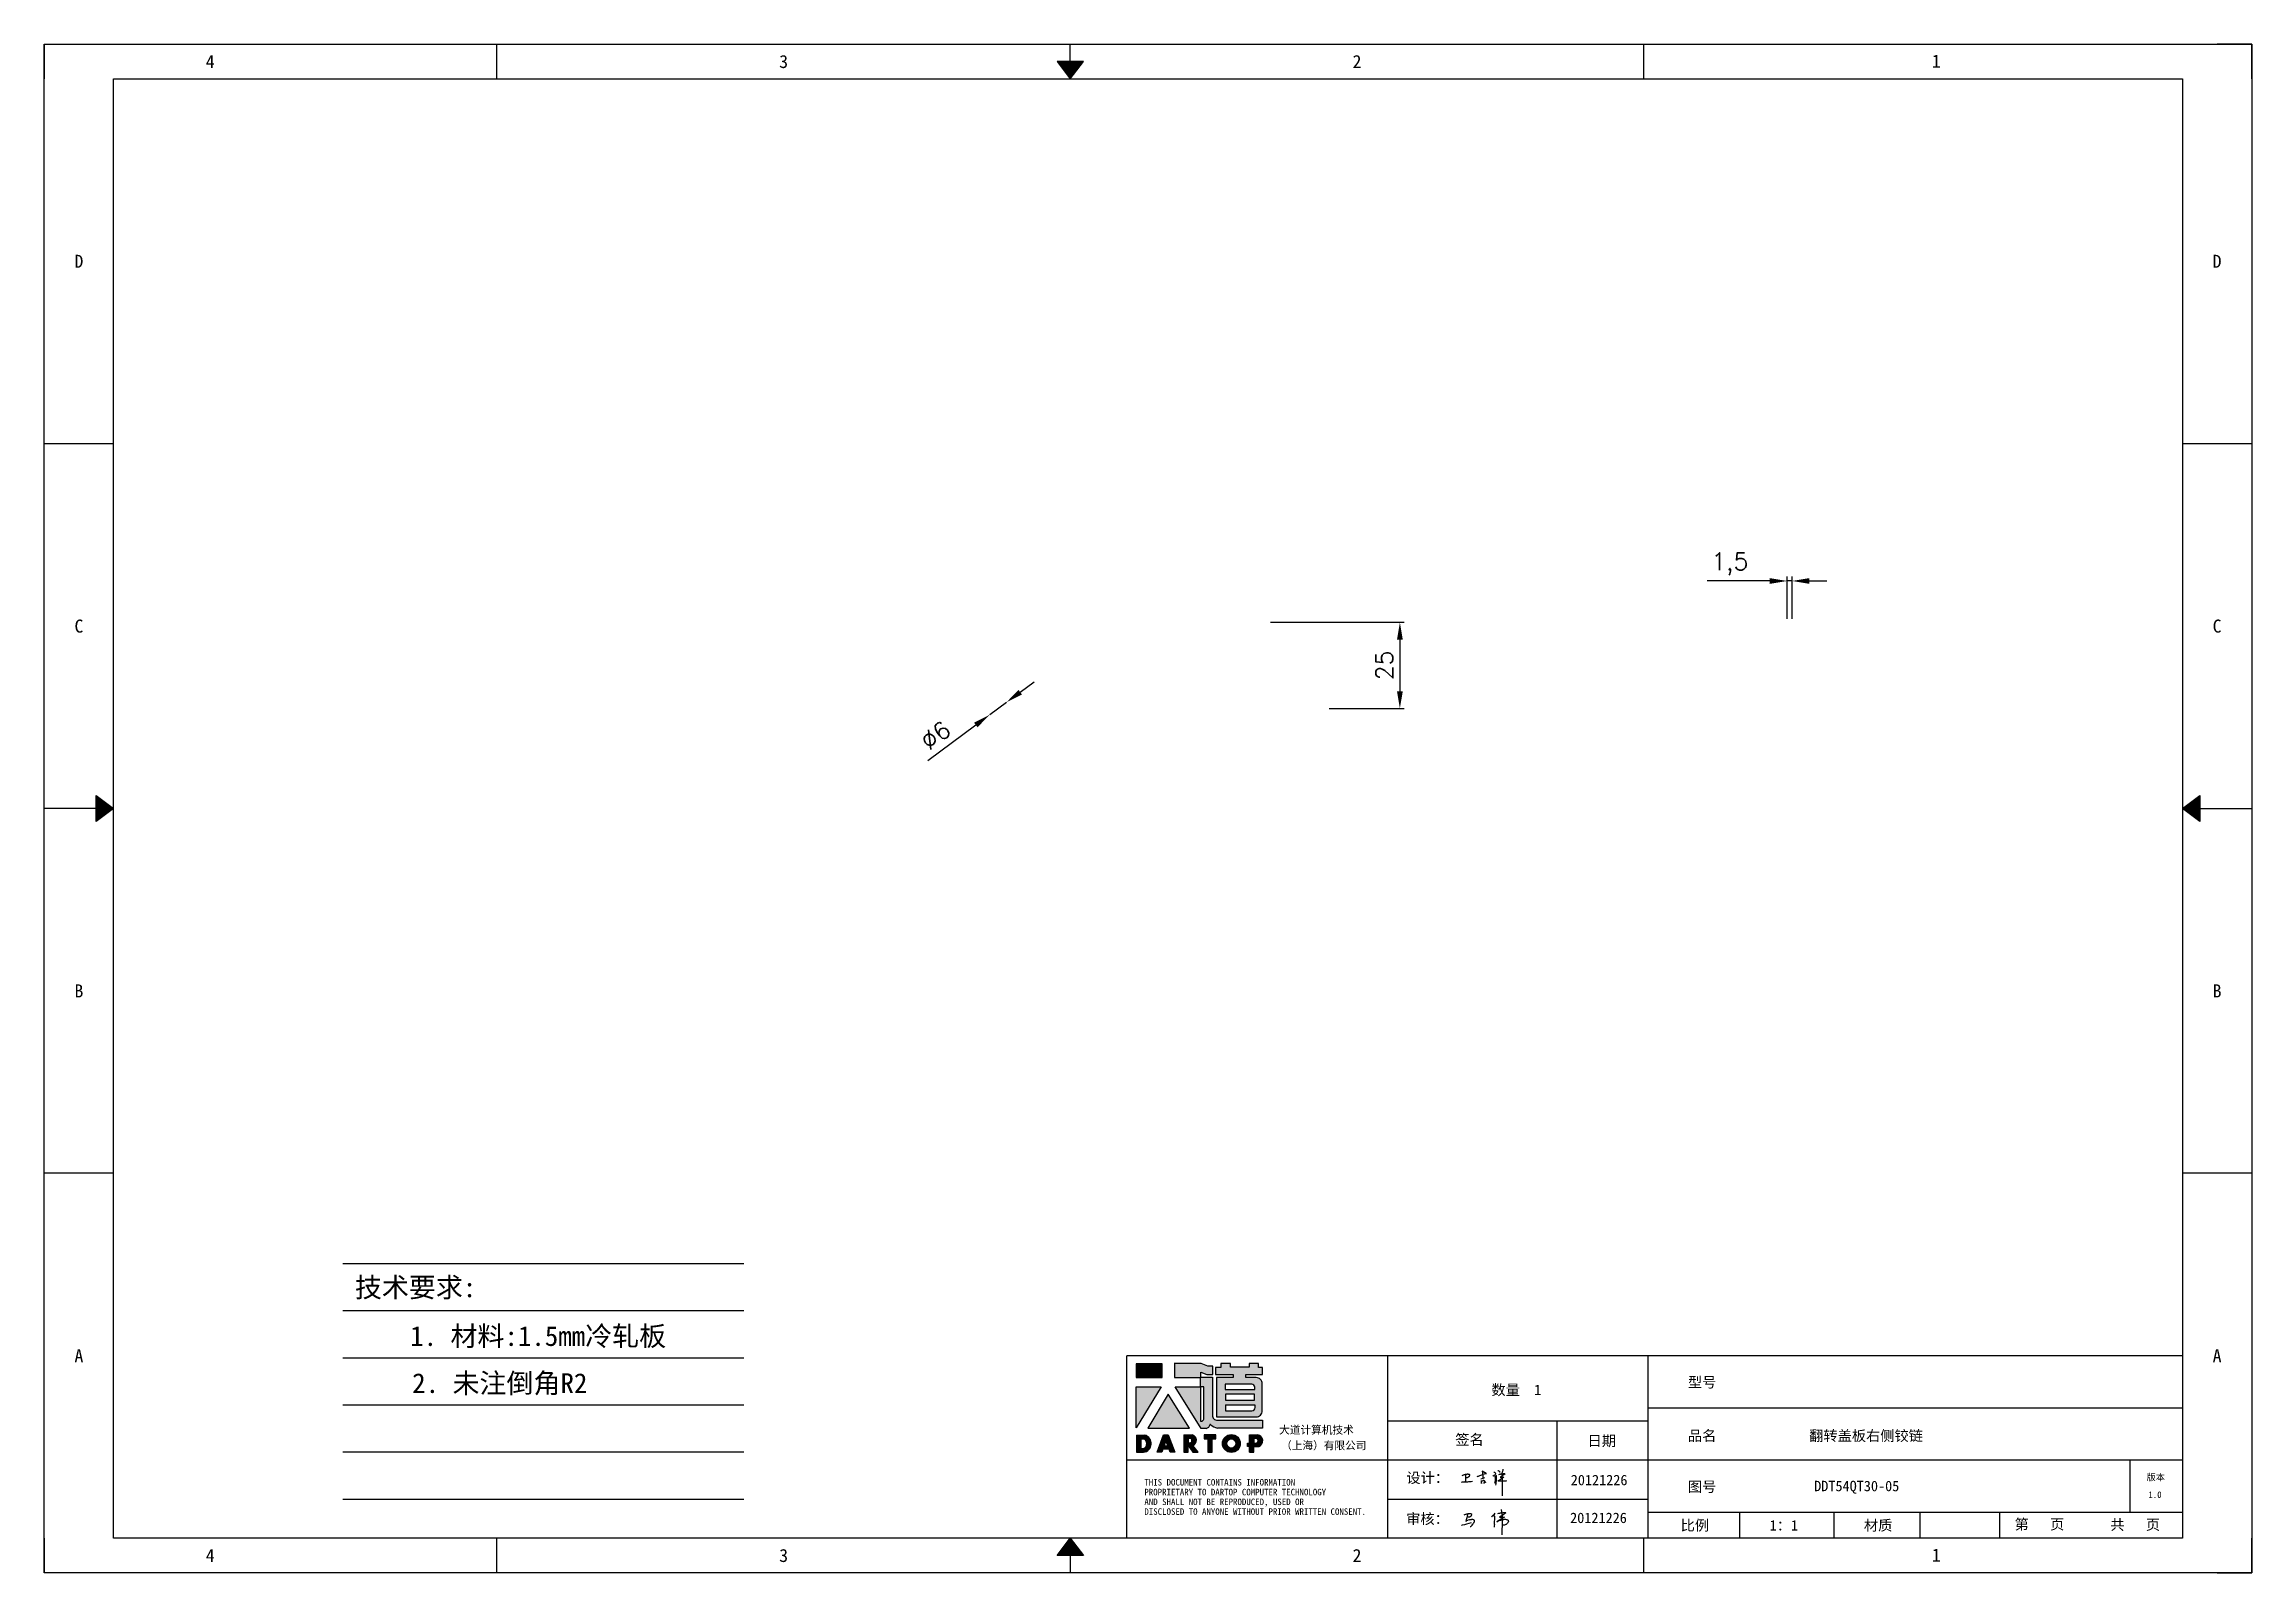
# Model space of a CAD drawing. Header units: millimetres. Extents: x 120943 to 145233, y 4425 to 40233.
# Drawn here: x 132099 to 132738, y 16831 to 17274 of the extents above; entities that cross this region are included whole.
import ezdxf
from ezdxf.enums import TextEntityAlignment as Align

# ---------------------------------------------------------------- set-up
doc = ezdxf.new("R2010")
doc.units = ezdxf.units.MM
doc.linetypes.add('DOT', pattern=[0.25, 0, -0.25])
doc.layers.add('4', color=7, linetype='Continuous')
doc.layers.add('print', color=30, linetype='Continuous')
doc.layers.add('dim', color=2, linetype='Continuous', lineweight=9)
doc.styles.add('Dartop', font='SIMFANG.TTF')
doc.styles.add('HZ', font='SimSun.ttf')
doc.styles.add('hzHT', font='SIMHEI.TTF')
doc.styles.get("Standard").update_dxf_attribs({"font": 'txt', "bigfont": 'gbcbig.shx'})
doc.dimstyles.new('small', dxfattribs={"dimtxt": 5, "dimasz": 5, "dimexe": 1.25, "dimexo": 1, "dimgap": 2, "dimtad": 1, "dimtxsty": 'Standard', "dimcen": 2.5, "dimadec": 0, "dimazin": 0, "dimtfac": 1, "dimtmove": 0, "dimatfit": 3, "dimfxl": 1, "dimarcsym": 0})

msp = doc.modelspace()

# ---------------------------------------------------------------- texts
at = {"color": 0}
for s, height, style, p in [('4', 3.777, 'Dartop', (132146.741, 17269.42)), ('3', 3.777, 'Dartop', (132312.929, 17269.42)), ('2', 3.777, 'Dartop', (132479.117, 17269.42)), ('1', 3.777, 'Dartop', (132647.027, 17269.54)), ('D', 3.777, 'Dartop', (132108.679, 17211.506)), ('D', 3.777, 'Dartop', (132728.4, 17211.506)), ('C', 3.777, 'Dartop', (132108.679, 17105.75)), ('C', 3.777, 'Dartop', (132728.4, 17105.75)), ('B', 3.777, 'Dartop', (132108.679, 16999.994)), ('B', 3.777, 'Dartop', (132728.4, 16999.994)), ('A', 3.777, 'Dartop', (132108.679, 16894.238)), ('A', 3.777, 'Dartop', (132728.4, 16894.238)), ('数量  1', 3.0216, 'hzHT', (132525.294, 16884.333)), ('型号', 3.0216, 'hzHT', (132579.147, 16886.552)), ('签名', 3.0216, 'hzHT', (132511.721, 16869.933)), ('日期', 3.0216, 'hzHT', (132550.062, 16869.562)), ('品名', 3.0216, 'hzHT', (132579.147, 16871.04)), ('翻转盖板右侧铰链', 3.0216, 'hzHT', (132626.655, 16871.04)), ('20121226', 3.0216, 'hzHT', (132549.286, 16858.202)), ('图号', 3.0216, 'hzHT', (132579.147, 16856.271)), ('DDT54QT30-05', 3.0216, 'hzHT', (132623.956, 16856.468)), ('版本', 1.8885, 'hzHT', (132710.628, 16859.008)), ('1.0', 1.8885, 'Dartop', (132710.401, 16853.961)), ('20121226', 3.0216, 'hzHT', (132549.106, 16847.238)), ('比例', 3.0216, 'hzHT', (132577.04, 16845.058)), ('1：1', 3.0216, 'hzHT', (132602.84, 16845.058)), ('材质', 3.0216, 'hzHT', (132630.165, 16845.058)), ('第   页', 3.0216, 'hzHT', (132676.907, 16845.372)), ('共   页', 3.0216, 'hzHT', (132704.663, 16845.262)), ('4', 3.777, 'Dartop', (132146.741, 16836.324)), ('3', 3.777, 'Dartop', (132312.929, 16836.324)), ('2', 3.777, 'Dartop', (132479.117, 16836.324)), ('1', 3.777, 'Dartop', (132647.027, 16836.444))]:
    msp.add_text(s, height=height, dxfattribs=dict(at, style=style)).set_placement(p, align=Align.MIDDLE_CENTER)
at = {"style": 'HZ'}
for s, p in [('技术要求:', (132206.264, 16914.058)), ('      1. 材料:1.5mm冷轧板  ', (132233.98, 16899.936)), ('2. 未注倒角R2       ', (132244.309, 16886.286))]:
    msp.add_text(s, height=5.733, dxfattribs=at).set_placement(p, align=Align.MIDDLE_CENTER)
at = {"color": 0, "style": 'hzHT'}
for s, height, p in [('设计：', 3.0216, (132493.417, 16857.344)), ('THIS DOCUMENT CONTAINS INFORMATION', 1.8885, (132417.489, 16856.6)), ('PROPRIETARY TO DARTOP COMPUTER TECHNOLOGY', 1.8885, (132417.489, 16853.768)), ('AND SHALL NOT BE REPRODUCED, USED OR', 1.8885, (132417.489, 16850.935)), ('DISCLOSED TO ANYONE WITHOUT PRIOR WRITTEN CONSENT.', 1.8885, (132417.489, 16848.102)), ('审核：', 3.0216, (132493.372, 16845.446))]:
    msp.add_text(s, height=height, dxfattribs=at).set_placement(p)
at = {"layer": '4', "color": 0, "style": 'hzHT'}
for s, p in [('大道计算机技术', (132456.548, 16871.6)), ('（上海）有限公司', (132457.118, 16867.083))]:
    msp.add_text(s, height=2.2662, dxfattribs=at).set_placement(p)

# ---------------------------------------------------------------- blocks, each defined once
blk = doc.blocks.new('*D460')
at = {"layer": 'Defpoints', "color": 0}
for p in [(132372.66, 17080.06, 10.7), (132377.49, 17083.63, 10.7)]:
    blk.add_point(p, dxfattribs=at)
at = {"layer": 'dim', "color": 0, "lineweight": -2}
for p, q in [((132381.51, 17086.6), (132385.53, 17089.57)), ((132377.49, 17083.63), (132372.66, 17080.06)), ((132354.7, 17066.8), (132368.64, 17077.09))]:
    blk.add_line(p, q, dxfattribs=at)
at = {"layer": 'dim', "color": 0}
for points in [[(132381.01, 17087.27), (132382, 17085.93), (132377.49, 17083.63)], [(132368.14, 17077.76), (132369.13, 17076.42), (132372.66, 17080.06)]]:
    blk.add_solid(points, dxfattribs=at)
at = {"layer": 'dim', "color": 0, "insert": (132356.98, 17074.08), "char_height": 5, "attachment_point": 5, "rotation": 36.45241}
blk.add_mtext('∅6', dxfattribs=at)
blk = doc.blocks.new('*D461')
at = {"layer": 'Defpoints', "color": 0}
for p in [(132453.07, 17106.85, -10.8), (132470.07, 17081.85, -7.3), (132491.54, 17081.85)]:
    blk.add_point(p, dxfattribs=at)
at = {"layer": 'dim', "color": 0, "lineweight": -2}
for p, q in [((132454.07, 17106.85), (132492.79, 17106.85)), ((132491.54, 17101.85), (132491.54, 17086.85)), ((132471.07, 17081.85), (132492.79, 17081.85))]:
    blk.add_line(p, q, dxfattribs=at)
at = {"layer": 'dim', "color": 0}
for points in [[(132490.71, 17101.85), (132492.38, 17101.85), (132491.54, 17106.85)], [(132490.71, 17086.85), (132492.38, 17086.85), (132491.54, 17081.85)]]:
    blk.add_solid(points, dxfattribs=at)
at = {"layer": 'dim', "color": 0, "insert": (132487.04, 17094.35), "char_height": 5, "attachment_point": 5, "rotation": 90}
blk.add_mtext('25', dxfattribs=at)
blk = doc.blocks.new('*D462')
at = {"layer": 'Defpoints', "color": 0}
for p in [(132603.76, 17118.83), (132603.76, 17106.85, -674.27), (132605.26, 17106.85, -674.27)]:
    blk.add_point(p, dxfattribs=at)
at = {"layer": 'dim', "color": 0, "lineweight": -2}
for p, q in [((132598.76, 17118.83), (132580.6, 17118.83)), ((132603.76, 17107.85), (132603.76, 17120.08)), ((132605.26, 17118.83), (132603.76, 17118.83)), ((132605.26, 17107.85), (132605.26, 17120.08)), ((132610.26, 17118.83), (132615.26, 17118.83))]:
    blk.add_line(p, q, dxfattribs=at)
at = {"layer": 'dim', "color": 0}
for points in [[(132598.76, 17119.66), (132598.76, 17118), (132603.76, 17118.83)], [(132610.26, 17119.66), (132610.26, 17118), (132605.26, 17118.83)]]:
    blk.add_solid(points, dxfattribs=at)
at = {"layer": 'dim', "color": 0, "insert": (132587.18, 17123.75), "char_height": 5, "attachment_point": 5}
blk.add_mtext('1,5', dxfattribs=at)
blk = doc.blocks.new('*U439')
at = {"color": 254, "linetype": 'Continuous', "extrusion": (0, 0, -1)}
for points in [[(-17, 0.333), (-16.812, 0.25), (-17, 0.5)], [(-17, 0.333), (-17.188, 0.25), (-16.812, 0.25)], [(-17, 0.333), (-17, 0.5), (-17.188, 0.25)]]:
    blk.add_solid(points, dxfattribs=at)
blk = doc.blocks.new('*U438')
at = {"color": 254, "linetype": 'Continuous', "extrusion": (0, 0, -1)}
for points in [[(-33.167, 11), (-33, 11), (-33.25, 11.188)], [(-33.167, 11), (-33.25, 11.188), (-33.25, 10.812)], [(-33.167, 11), (-33.25, 10.812), (-33, 11)]]:
    blk.add_solid(points, dxfattribs=at)
blk = doc.blocks.new('*U440')
at = {"color": 254, "linetype": 'Continuous'}
for points in [[(17, 21.667), (17.188, 21.75), (16.812, 21.75)], [(17, 21.667), (16.812, 21.75), (17, 21.5)], [(17, 21.667), (17, 21.5), (17.188, 21.75)]]:
    blk.add_solid(points, dxfattribs=at)
blk = doc.blocks.new('*U437')
at = {"color": 254, "linetype": 'Continuous', "extrusion": (0, 0, -1)}
for points in [[(-0.833, 11), (-0.75, 10.812), (-0.75, 11.188)], [(-0.833, 11), (-0.75, 11.188), (-1, 11)], [(-0.833, 11), (-1, 11), (-0.75, 10.812)]]:
    blk.add_solid(points, dxfattribs=at)
blk = doc.blocks.new('dadao')
for p, q in [((48, 19.2), (44.9, 10.4)), ((44.9, 10.4), (51.2, 10.4)), ((51.2, 10.4), (48, 19.2))]:
    blk.add_line(p, q)
for points in [[(41.8, 121.6), (41.8, 143.7), (-0.4, 143.7), (-0.4, 121.6), (41.8, 121.6)], [(104.8, 122), (104.8, 130.3), (114.1, 126.3), (124.2, 126.3), (124.2, 139.6), (115.9, 139.6), (105.1, 143.9), (61.5, 143.9)], [(61.7, 144), (61.7, 121.3), (103.9, 121.3)], [(113.4, 38.7), (105.1, 38.7), (63, 106.5), (103.9, 106.5), (103.9, 120.9), (103.9, 121.3)], [(109.7, 53.6), (109.7, 106.2), (104.3, 106.2), (104.3, 50.4), (106.6, 50.4)], [(144.6, 94.4), (144.6, 84.8), (192, 84.8), (192, 94.1), (144.9, 94.1)], [(120.2, 45), (119.5, 45), (119.5, 44.6)], [(0, 28), (0, 0), (11.8, 0)], [(0.1, 28), (14, 28)], [(7.1, 21.8), (7.1, 6.1), (12, 6.1)], [(7.1, 21.8), (11.4, 21.8)], [(76.8, 28.2), (76.8, 0), (84.1, 0), (84.1, 11.1), (91.6, -0.1), (100.3, -0.1), (91.7, 11.1)], [(76.8, 28.2), (90.6, 28.2)], [(84, 22.7), (84, 15.3), (87.2, 15.3)], [(84, 22.7), (87.3, 22.7)], [(183.7, 0), (183.7, 9.6), (180.6, 9.6), (180.6, 14.9), (183.8, 14.9), (183.8, 28.1), (196.1, 28.1), (196.5, 28.1)], [(183.7, 0), (190.9, 0), (190.9, 9.6), (198.8, 9.6)], [(194.9, 22.3), (190.8, 22.3), (190.8, 15), (194.4, 15)]]:
    blk.add_lwpolyline(points)
blk.add_lwpolyline([(137.1, 144.2), (137.1, 137.9), (128.3, 137.9), (128.3, 126.5), (157.3, 126.5), (157.3, 121.5), (130.3, 121.5), (130.3, 57.5), (194.4, 57.5, 0.414214), (204.4, 67.5), (204.4, 111.3, 0.414214), (194.4, 121.3), (177.5, 121.3), (177.5, 126.3), (204.7, 126.3), (204.7, 137.7), (198.2, 137.7), (198.2, 143.9), (183.3, 143.9), (183.3, 138), (153, 138), (153, 144.2), (137.1, 144.2)], format="xyb", close=True)
for points in [[(104.8, 122), (123.4, 122), (123.4, 60, 0.414214), (131.4, 52), (204.8, 52), (204.8, 39.1), (131.7, 39.1)], [(144.3, 110.8), (144.3, 101.8), (192.3, 101.8), (192.3, 105.5, 0.414214), (187.3, 110.5), (144.3, 110.5)], [(144.6, 77), (144.6, 67.5), (187.6, 67.5, 0.414214), (192.6, 72.5), (192.6, 76.4), (144.6, 76.4)]]:
    blk.add_lwpolyline(points, format="xyb")
for points in [[(-0.3, 106.2), (40.4, 106.2), (-0.3, 39.7), (-0.3, 106.2)], [(51.7, 94.1), (18.4, 39.3), (86.2, 39.3)], [(43.8, 28.2), (51.8, 28.2), (62.6, -0.1), (55, -0.1), (53.2, 5), (42.9, 5), (41.1, 0), (33.6, 0)], [(110, 28.1), (110, 21.9), (116, 21.9), (116, -0.1), (123.2, -0.1), (123.2, 22), (129.2, 22), (129.2, 28.1), (110, 28.1)]]:
    blk.add_lwpolyline(points, close=True)
for radius in [14.5, 7.44]:
    blk.add_circle((154.2, 14.2), radius)
for centre, radius, start, end in [((99.2, 60.7), 12.6, 305.6399, 325.969), ((111.6, 46.7), 8.19, 282.9811, 347.6627), ((136, 61.7), 22.9, 226.7358, 259.3209), ((8.5, 13.9), 8.49, 294.2143, 69.7177), ((9.6, 14.2), 14.4, 278.6604, 72.3203), ((86.4, 19), 3.8, 282.527, 76.7196), ((88.6, 19.4), 8.95, 290.6073, 77.2124), ((193.7, 18.7), 3.8, 280.9891, 72.5513), ((195.7, 18.6), 9.51, 288.8959, 85.2442)]:
    blk.add_arc(centre, radius, start, end)
blk = doc.blocks.new('h')
for p, q in [((20768.1, -2360.9), (20773, -2359.1)), ((20769.5, -2366.9), (20769.8, -2370.6)), ((20769.8, -2370.6), (20770.9, -2378)), ((20770.9, -2378), (20771.5, -2370.6)), ((20772.4, -2369.3), (20774.9, -2367.8)), ((20773, -2359.1), (20784.1, -2355.2)), ((20773.3, -2331.8), (20775.3, -2338.7)), ((20789.1, -2340.9), (20773.5, -2331.9)), ((20775.3, -2338.7), (20775.6, -2351.2)), ((20775.6, -2351.2), (20775.5, -2357.3)), ((20782.2, -2369.2), (20780, -2377.1)), ((20780, -2377.1), (20788.3, -2371.3)), ((20780.1, -2366.4), (20780.8, -2366.4)), ((20781.9, -2367.4), (20782.2, -2369.2)), ((20845.7, -2343.5), (20848.4, -2353)), ((20848.9, -2370.3), (20847.9, -2424)), ((20848.4, -2353), (20848.9, -2370.3))]:
    blk.add_line(p, q)
for points in [[(20696.6, -2372.4, 0.002073), (20710.6, -2371.9, 0.016137), (20719.6, -2371.3, 0.008314), (20736.9, -2369.3)], [(20699.1, -2348.2, -0.029745), (20704.6, -2345.4, -0.046842), (20708.4, -2344.2, -0.00919), (20714.3, -2343, -0.018517), (20717.2, -2342.5, -0.037841), (20720.3, -2342.4, -0.039541), (20723.2, -2342.8, -0.149785), (20726, -2344.3, -0.204935), (20726.9, -2346.6, -0.074872), (20726.5, -2348.3, -0.061615), (20725.6, -2350.3, -0.034204), (20723.8, -2352.6, -0.045776), (20722.3, -2354.1, -0.054985), (20720.4, -2355.3, -0.036348), (20717.3, -2356.5, -0.067752), (20715.7, -2356.8, -0.043553), (20713.2, -2356.7)], [(20755, -2351.9, -0.024077), (20759.9, -2350.1, -0.013147), (20768.7, -2346.5, -0.00522), (20775.4, -2344.1, -0.018517), (20777.3, -2343.4, -0.008274), (20786.3, -2341, -0.039541), (20788.3, -2340.8, -0.079216), (20789.4, -2341, -0.204935)], [(20813.5, -2350.1, 0.007348), (20815.9, -2348.7, 0.008421), (20818, -2347.3, 0.009459), (20819.7, -2346.2, -0.016325), (20820.7, -2345.5, -0.173771), (20821.8, -2345.3, -0.085159), (20823.9, -2346, -0.125883), (20826, -2347.9, -0.160659), (20826.6, -2350.1, -0.010447), (20826.5, -2352.3, -0.008247), (20826.2, -2355.1, -0.002698), (20825.3, -2374, 0.001562), (20823.9, -2383.7, 0.016137)], [(20816.8, -2335, -0.053561), (20819.6, -2336.1, -0.075272), (20821.3, -2337.3, -0.005295), (20822.5, -2338.5, -0.009337), (20823.1, -2339.1, -0.026146), (20823.7, -2339.8, -0.016644), (20824.5, -2340.9)], [(20832.1, -2329.2, -0.053561), (20834.9, -2330.3, -0.075272), (20836.7, -2331.5, -0.005295), (20837.8, -2332.6, -0.009337), (20838.5, -2333.3, -0.026146), (20839, -2334, -0.016644), (20839.8, -2335.1)], [(20836, -2343.7, -0.02797), (20842.1, -2342.6, -0.048868), (20845.6, -2342.2, -0.00919), (20851.1, -2341.4, -0.018517), (20853.9, -2341.1, -0.037841), (20856.7, -2341.2, -0.039541), (20859.4, -2341.6, -0.018282), (20840.6, -2354.7, -0.000937)], [(20847.6, -2340.2, 0.021784), (20849.6, -2335.9, 0.028296), (20850.8, -2332.4, 0.008136), (20851.9, -2328.2, 0.028913), (20852.2, -2327, 0.08193), (20852.1, -2325.9, 0.075058), (20851.7, -2324.7, 0.275043)]]:
    blk.add_lwpolyline(points, format="xyb")
for points in [[(20711.3, -2343.5), (20711.3, -2343.5), (20711.5, -2355.8), (20710.7, -2368), (20710.6, -2371.9)], [(20821.5, -2350.6), (20822.4, -2359.2), (20822.2, -2364.9), (20821.7, -2369), (20821.3, -2376.3), (20823.6, -2368.5), (20827.2, -2366.3), (20829.5, -2366.3)], [(20840.6, -2354.7), (20850, -2354.7), (20855, -2354.3), (20845.9, -2361.1), (20840.5, -2364), (20833, -2367.5), (20863.2, -2367.4), (20865.9, -2367.3)]]:
    blk.add_lwpolyline(points)
for centre, radius, start, end in [((20773.7, -2371.2), 2.3, 121.9907, 163.60158), ((20787.5, -2406), 40.3, 100.61827, 108.24823), ((20780.8, -2367.6), 1.15, 9.4675, 90)]:
    blk.add_arc(centre, radius, start, end)

# ---------------------------------------------------------------- dimensions: what is measured, and where the dimension line sits
at = {"layer": 'dim'}
for base, p1, p2, angle, picture, middle in [((132603.764, 17118.832, 10.184), (132605.264, 17106.847, -664.09), (132603.764, 17106.847, -664.09), 180, '*D462', (132587.18, 17123.748, 10.184)), ((132491.544, 17081.847, 10.184), (132453.073, 17106.847, -0.621), (132470.073, 17081.847, 2.879), 90, '*D461', (132487.044, 17094.347, 10.184))]:
    dim = msp.add_linear_dim(base=base, p1=p1, p2=p2, angle=angle, dimstyle='small', override={"dimpost": '\\X'}, dxfattribs=at)
    dim.commit()
    dim.dimension.update_dxf_attribs({"geometry": picture, "text_midpoint": middle})
dim = msp.add_diameter_dim_2p(p1=(132377.486, 17083.63, 20.879), p2=(132372.66, 17080.065, 20.879), dimstyle='small', override={"dimpost": '\\X'}, dxfattribs=at)
dim.commit()
dim.dimension.update_dxf_attribs({"geometry": '*D460', "text_midpoint": (132356.982, 17074.079, 10.184)})

# ---------------------------------------------------------------- hatches: boundary and pattern name
for points in [[(132422.631, 16891.899), (132415.097, 16891.899), (132415.097, 16887.963), (132422.631, 16887.963)], [(132422.388, 16885.209), (132415.117, 16885.209), (132415.117, 16873.337)], [(132424.404, 16883.055), (132418.46, 16873.258), (132430.563, 16873.258)], [(132438.248, 16871.254), (132434.808, 16871.254), (132434.808, 16870.163), (132435.881, 16870.163), (132435.881, 16866.23), (132437.166, 16866.23), (132437.166, 16870.165), (132438.248, 16870.165)]]:
    msp.add_hatch(color=0).paths.add_polyline_path(points)
h = msp.add_hatch(color=0)
h.paths.add_polyline_path([(132433.889, 16889.507), (132435.552, 16888.788), (132437.35, 16888.788), (132437.35, 16891.168), (132435.867, 16891.168), (132433.934, 16891.931), (132426.191, 16891.931), (132426.191, 16887.907), (132433.725, 16887.907), (132433.725, 16887.826), (132433.725, 16885.254), (132426.419, 16885.254), (132433.934, 16873.16), (132435.422, 16873.16, 0.2793748), (132436.508, 16874.216), (132436.508, 16874.272), (132436.639, 16874.272, 0.1431454), (132438.688, 16873.229), (132451.747, 16873.229), (132451.747, 16875.523), (132438.632, 16875.523, -0.4142136), (132437.204, 16876.951), (132437.204, 16888.034), (132433.889, 16888.034)])
h.paths.add_polyline_path([(132433.801, 16885.203), (132434.758, 16885.202), (132434.758, 16875.816, -0.0889357), (132434.203, 16875.245), (132433.798, 16875.245)], flags=16)
h = msp.add_hatch(color=0)
h.paths.add_polyline_path([(132451.724, 16890.835), (132450.562, 16890.835), (132450.562, 16891.94), (132447.906, 16891.94), (132447.906, 16890.89), (132442.485, 16890.89), (132442.485, 16891.995), (132439.645, 16891.995), (132439.645, 16890.869), (132438.076, 16890.869), (132438.076, 16888.832), (132443.254, 16888.832), (132443.254, 16887.931), (132438.429, 16887.931), (132438.429, 16876.521), (132449.883, 16876.521, 0.4142136), (132451.669, 16878.306), (132451.669, 16886.12, 0.4142136), (132449.883, 16887.905), (132446.855, 16887.905), (132446.855, 16888.79), (132451.724, 16888.79)])
h.paths.add_polyline_path([(132448.618, 16885.971, -0.4142136), (132449.511, 16885.078), (132449.511, 16884.424), (132440.935, 16884.424), (132440.935, 16885.971)], flags=16)
h.paths.add_polyline_path([(132449.456, 16883.042), (132449.456, 16881.384), (132440.991, 16881.384), (132440.991, 16883.042)], flags=16)
h.paths.add_polyline_path([(132449.566, 16879.892), (132449.566, 16879.182, -0.4142136), (132448.673, 16878.289), (132440.991, 16878.289), (132440.991, 16879.892)], flags=16)
h = msp.add_hatch(color=0)
h.paths.add_polyline_path([(132417.665, 16871.236), (132415.171, 16871.236), (132415.171, 16866.245), (132417.271, 16866.245, 0.7930159)])
h.paths.add_polyline_path([(132417.308, 16867.338), (132416.436, 16867.338), (132416.436, 16870.143), (132417.212, 16870.143, -0.6713609)], flags=16)
h = msp.add_hatch(color=0)
h.paths.add_polyline_path([(132424.423, 16871.277), (132422.999, 16871.277), (132421.168, 16866.24), (132422.517, 16866.24), (132422.834, 16867.133), (132424.661, 16867.133), (132424.985, 16866.229), (132426.344, 16866.229)])
h.paths.add_polyline_path([(132424.312, 16868.095), (132423.18, 16868.095), (132423.735, 16869.678)], flags=16)
h = msp.add_hatch(color=0)
h.paths.add_polyline_path([(132431.342, 16871.273), (132428.889, 16871.273), (132428.889, 16866.237), (132430.185, 16866.237), (132430.185, 16868.234), (132431.518, 16866.219), (132433.084, 16866.219), (132431.551, 16868.221, 0.7440549)])
h.paths.add_polyline_path([(132430.173, 16868.979), (132430.173, 16870.302), (132430.753, 16870.302, -0.796809), (132430.744, 16868.979)], flags=16)
h = msp.add_hatch(color=0)
h.paths.add_polyline_path([(132440.118, 16868.773, 1), (132445.289, 16868.773, 1)])
h.paths.add_polyline_path([(132444.032, 16868.773, -1), (132441.375, 16868.773, -1)], flags=16)
h = msp.add_hatch(color=0)
h.paths.add_polyline_path([(132450.25, 16871.262), (132450.175, 16871.262), (132447.988, 16871.262), (132447.988, 16868.911), (132447.408, 16868.911), (132447.408, 16867.957), (132447.979, 16867.957), (132447.979, 16866.246), (132449.256, 16866.246), (132449.256, 16867.964), (132450.659, 16867.964, 0.8123038)])
h.paths.add_polyline_path([(132449.237, 16868.918), (132449.237, 16870.232), (132449.963, 16870.232, -0.7782134), (132449.889, 16868.918)], flags=16)

# ---------------------------------------------------------------- linework, layer by layer
at = {"color": 0, "linetype": 'DOT'}
for p, q in [((132098.607, 17274.456), (132728.4, 17274.456)), ((132098.607, 16841.36), (132098.607, 17264.384)), ((132738.472, 17264.384), (132738.472, 16841.36)), ((132728.4, 16831.288), (132098.607, 16831.288))]:
    msp.add_line(p, q, dxfattribs=at)
at = {"color": 0}
for p, q in [((132098.607, 17274.456), (132098.607, 17264.384)), ((132229.835, 17264.384), (132229.835, 17274.456)), ((132396.023, 17269.42), (132396.023, 17274.456)), ((132562.211, 17264.384), (132562.211, 17274.456)), ((132738.472, 17274.456), (132728.4, 17274.456)), ((132738.472, 17264.384), (132738.472, 17274.456)), ((132118.751, 16841.36), (132118.751, 17264.384)), ((132118.751, 17264.384), (132718.328, 17264.384)), ((132718.328, 17264.384), (132718.328, 16841.36)), ((132118.751, 17158.628), (132098.607, 17158.628)), ((132738.472, 17158.628), (132718.328, 17158.628)), ((132113.715, 17052.872), (132098.607, 17052.872)), ((132723.364, 17052.872), (132738.472, 17052.872)), ((132118.751, 16947.116), (132098.607, 16947.116)), ((132738.472, 16947.116), (132718.328, 16947.116)), ((132718.328, 16894.238), (132412.39, 16894.238)), ((132412.39, 16841.36), (132412.39, 16894.238)), ((132487.93, 16894.238), (132487.93, 16841.36)), ((132563.47, 16841.36), (132563.47, 16894.238)), ((132487.93, 16875.353), (132563.47, 16875.353)), ((132537.031, 16875.353), (132537.031, 16841.36)), ((132563.47, 16879.13), (132718.328, 16879.13)), ((132412.39, 16864.022), (132487.93, 16864.022)), ((132487.93, 16864.022), (132718.328, 16864.022)), ((132703.22, 16848.914), (132703.22, 16864.022)), ((132487.93, 16852.691), (132563.47, 16852.691)), ((132563.47, 16848.914), (132718.328, 16848.914)), ((132590.047, 16841.36), (132590.047, 16848.914)), ((132617.437, 16841.36), (132617.437, 16848.914)), ((132642.336, 16841.36), (132642.336, 16848.914)), ((132665.45, 16841.36), (132665.45, 16848.914)), ((132098.607, 16841.36), (132098.607, 16831.288)), ((132718.328, 16841.36), (132118.751, 16841.36)), ((132229.835, 16831.288), (132229.835, 16841.36)), ((132562.211, 16831.288), (132562.211, 16841.36)), ((132738.472, 16831.288), (132738.472, 16841.36)), ((132396.023, 16836.324), (132396.023, 16831.288)), ((132728.4, 16831.288), (132738.472, 16831.288))]:
    msp.add_line(p, q, dxfattribs=at)
for p, q in [((132520.94, 16849.652), (132521.157, 16847.842)), ((132521.157, 16847.842), (132521.192, 16846.505)), ((132520.372, 16846.526), (132519.629, 16846.125)), ((132520.906, 16846.812), (132520.372, 16846.526)), ((132520.402, 16847.413), (132521.346, 16847.413)), ((132521.849, 16847.458), (132520.906, 16846.812)), ((132521.192, 16846.505), (132521.112, 16842.346)), ((132521.346, 16847.413), (132521.849, 16847.458))]:
    msp.add_line(p, q)
for points in [[(132396.023, 17264.384), (132399.8, 17269.42), (132392.246, 17269.42), (132396.023, 17264.384)], [(132118.751, 17052.872), (132113.715, 17049.095), (132113.715, 17056.649), (132118.751, 17052.872)], [(132718.328, 17052.872), (132723.364, 17056.649), (132723.364, 17049.095), (132718.328, 17052.872)], [(132396.023, 16841.36), (132399.8, 16836.324), (132392.246, 16836.324), (132396.023, 16841.36)]]:
    msp.add_lwpolyline(points, close=True, dxfattribs=at)
for points in [[(132510.196, 16848.066, -0.029745), (132510.628, 16848.282, -0.0468422), (132510.92, 16848.376, -0.0091902), (132511.377, 16848.468, -0.0185172), (132511.605, 16848.501, -0.0378406), (132511.841, 16848.509, -0.0395413), (132512.066, 16848.481, -0.1497852), (132512.285, 16848.361, -0.2049352), (132512.352, 16848.188, -0.0748717), (132512.326, 16848.051, -0.0616146), (132512.252, 16847.9, -0.0342039), (132512.117, 16847.721, -0.0457759), (132511.996, 16847.606, -0.054985), (132511.849, 16847.514, -0.0363479), (132511.607, 16847.417, -0.0677521), (132511.486, 16847.396, -0.0435534), (132511.295, 16847.406)], [(132519.939, 16848.526, -0.0279703), (132520.549, 16848.639, -0.0488679), (132520.903, 16848.676, -0.0091902), (132521.459, 16848.759, -0.0185172), (132521.737, 16848.784, -0.0378406), (132522.022, 16848.778, -0.0395413), (132522.291, 16848.731, -0.0182819), (132520.402, 16847.413, -0.0009369)], [(132519.629, 16846.125, -0.029745), (132520.303, 16846.462, -0.0468422), (132520.759, 16846.609, -0.0091902), (132521.471, 16846.753, -0.0185172), (132521.828, 16846.805, -0.0378406), (132522.196, 16846.816, -0.0395413), (132522.546, 16846.773, -0.1497852), (132522.887, 16846.586, -0.2049352), (132522.992, 16846.315, -0.0748717), (132522.952, 16846.102, -0.0616146), (132522.836, 16845.866, -0.0342039), (132522.625, 16845.588, -0.0457759), (132522.437, 16845.407, -0.054985), (132522.209, 16845.264, -0.0363479), (132521.831, 16845.113, -0.0677521), (132521.641, 16845.081, -0.0435534), (132521.344, 16845.096)]]:
    msp.add_lwpolyline(points, format="xyb")
msp.add_lwpolyline([(132511.148, 16848.424), (132511.148, 16848.424), (132511.004, 16847.539), (132510.766, 16846.707), (132510.611, 16846.196)])
for centre, radius, start, end in [((132514.407, 16854.057), 7.458, 299.265464, 300.9495), ((132531.303, 16791.545), 57.583, 102.46592, 103.2053), ((132492.061, 16875.38), 38.128, 313.366132, 315.296084), ((132518.878, 16847.527), 0.244, 52.375745, 91.291159), ((132518.795, 16847.565), 0.279, 357.196828, 33.705179), ((132509.091, 16846.66), 1.596, 281.076982, 291.212632), ((132473.991, 16989.136), 148.319, 283.91895, 284.971512), ((132513.05, 16841.974), 4.876, 113.202449, 120.017497), ((132511.905, 16844.644), 1.971, 102.47486, 113.202449), ((132514.762, 16831.733), 15.195, 100.36867, 102.47486), ((132511.588, 16845.913), 1.257, 283.816254, 294.030509), ((132512.701, 16842.996), 3.745, 96.125337, 100.36867), ((132511.856, 16845.291), 0.58, 294.836428, 309.901134), ((132504.124, 16852.425), 11.096, 316.919563, 320.58866), ((132512.502, 16844.855), 1.875, 87.457037, 96.125337), ((132512.509, 16845.012), 1.717, 78.399567, 87.457037), ((132510.412, 16847.035), 2.821, 324.094808, 331.378357), ((132512.751, 16846.194), 0.511, 44.324655, 78.399567), ((132512.601, 16845.927), 0.377, 319.573073, 337.48549), ((132511.563, 16846.757), 1.694, 324.910666, 333.348429), ((132512.387, 16846.449), 0.825, 326.76781, 340.871018), ((132512.914, 16846.353), 0.284, 357.998393, 44.324655), ((132512.637, 16846.363), 0.561, 340.871018, 357.998393), ((132639.303, 16827.146), 121.7, 171.410173, 171.768083), ((132304.43, 16854.444), 214.732, 357.565664, 358.057278), ((132512.506, 16847.977), 6.583, 352.912546, 354.802684), ((132514.975, 16847.752), 4.103, 354.802684, 357.196828)]:
    msp.add_arc(centre, radius, start, end)
at = {"layer": 'Defpoints'}
for p, q in [((132185.15, 16920.947), (132301.409, 16920.947)), ((132185.15, 16907.297), (132301.409, 16907.297)), ((132185.15, 16907.297), (132301.409, 16907.297)), ((132185.15, 16893.647), (132301.409, 16893.647)), ((132185.15, 16879.997), (132301.409, 16879.997)), ((132185.15, 16866.347), (132301.409, 16866.347)), ((132185.15, 16852.697), (132301.409, 16852.697))]:
    msp.add_line(p, q, dxfattribs=at)
at = {"layer": 'print'}
msp.add_lwpolyline([(132098.607, 17274.456), (132738.472, 17274.456), (132738.472, 16831.288), (132098.607, 16831.288)], close=True, dxfattribs=at)

# ---------------------------------------------------------------- block references
at = {"color": 0, "linetype": 'Continuous', "xscale": 20.14402654906928, "yscale": 20.14402654906928, "zscale": 20.14402654906928}
for name, p in [('*U440', (132053.575, 16831.288)), ('*U437', (132098.607, 16831.288)), ('*U438', (132053.575, 16831.288)), ('*U439', (132053.575, 16831.288))]:
    msp.add_blockref(name, p, dxfattribs=at)
at = {"color": 0}
for name, p, xscale, yscale, zscale in [('dadao', (132415.171, 16866.245), 0.1785493262164481, 0.1785493262164481, 0.1785493262164481), ('h', (130905.975, 17041.422), 0.07747410198493163, 0.07747410198493163, 0.07747410198493163)]:
    msp.add_blockref(name, p, dxfattribs=dict(at, xscale=xscale, yscale=yscale, zscale=zscale))

msp.set_redraw_order([(e.dxf.handle, doc.entitydb.next_handle()) for e in msp.query("TEXT MTEXT ATTDEF DIMENSION ARC_DIMENSION")])  # texts and dimensions are drawn at this point

doc.saveas('drawing.dxf')
